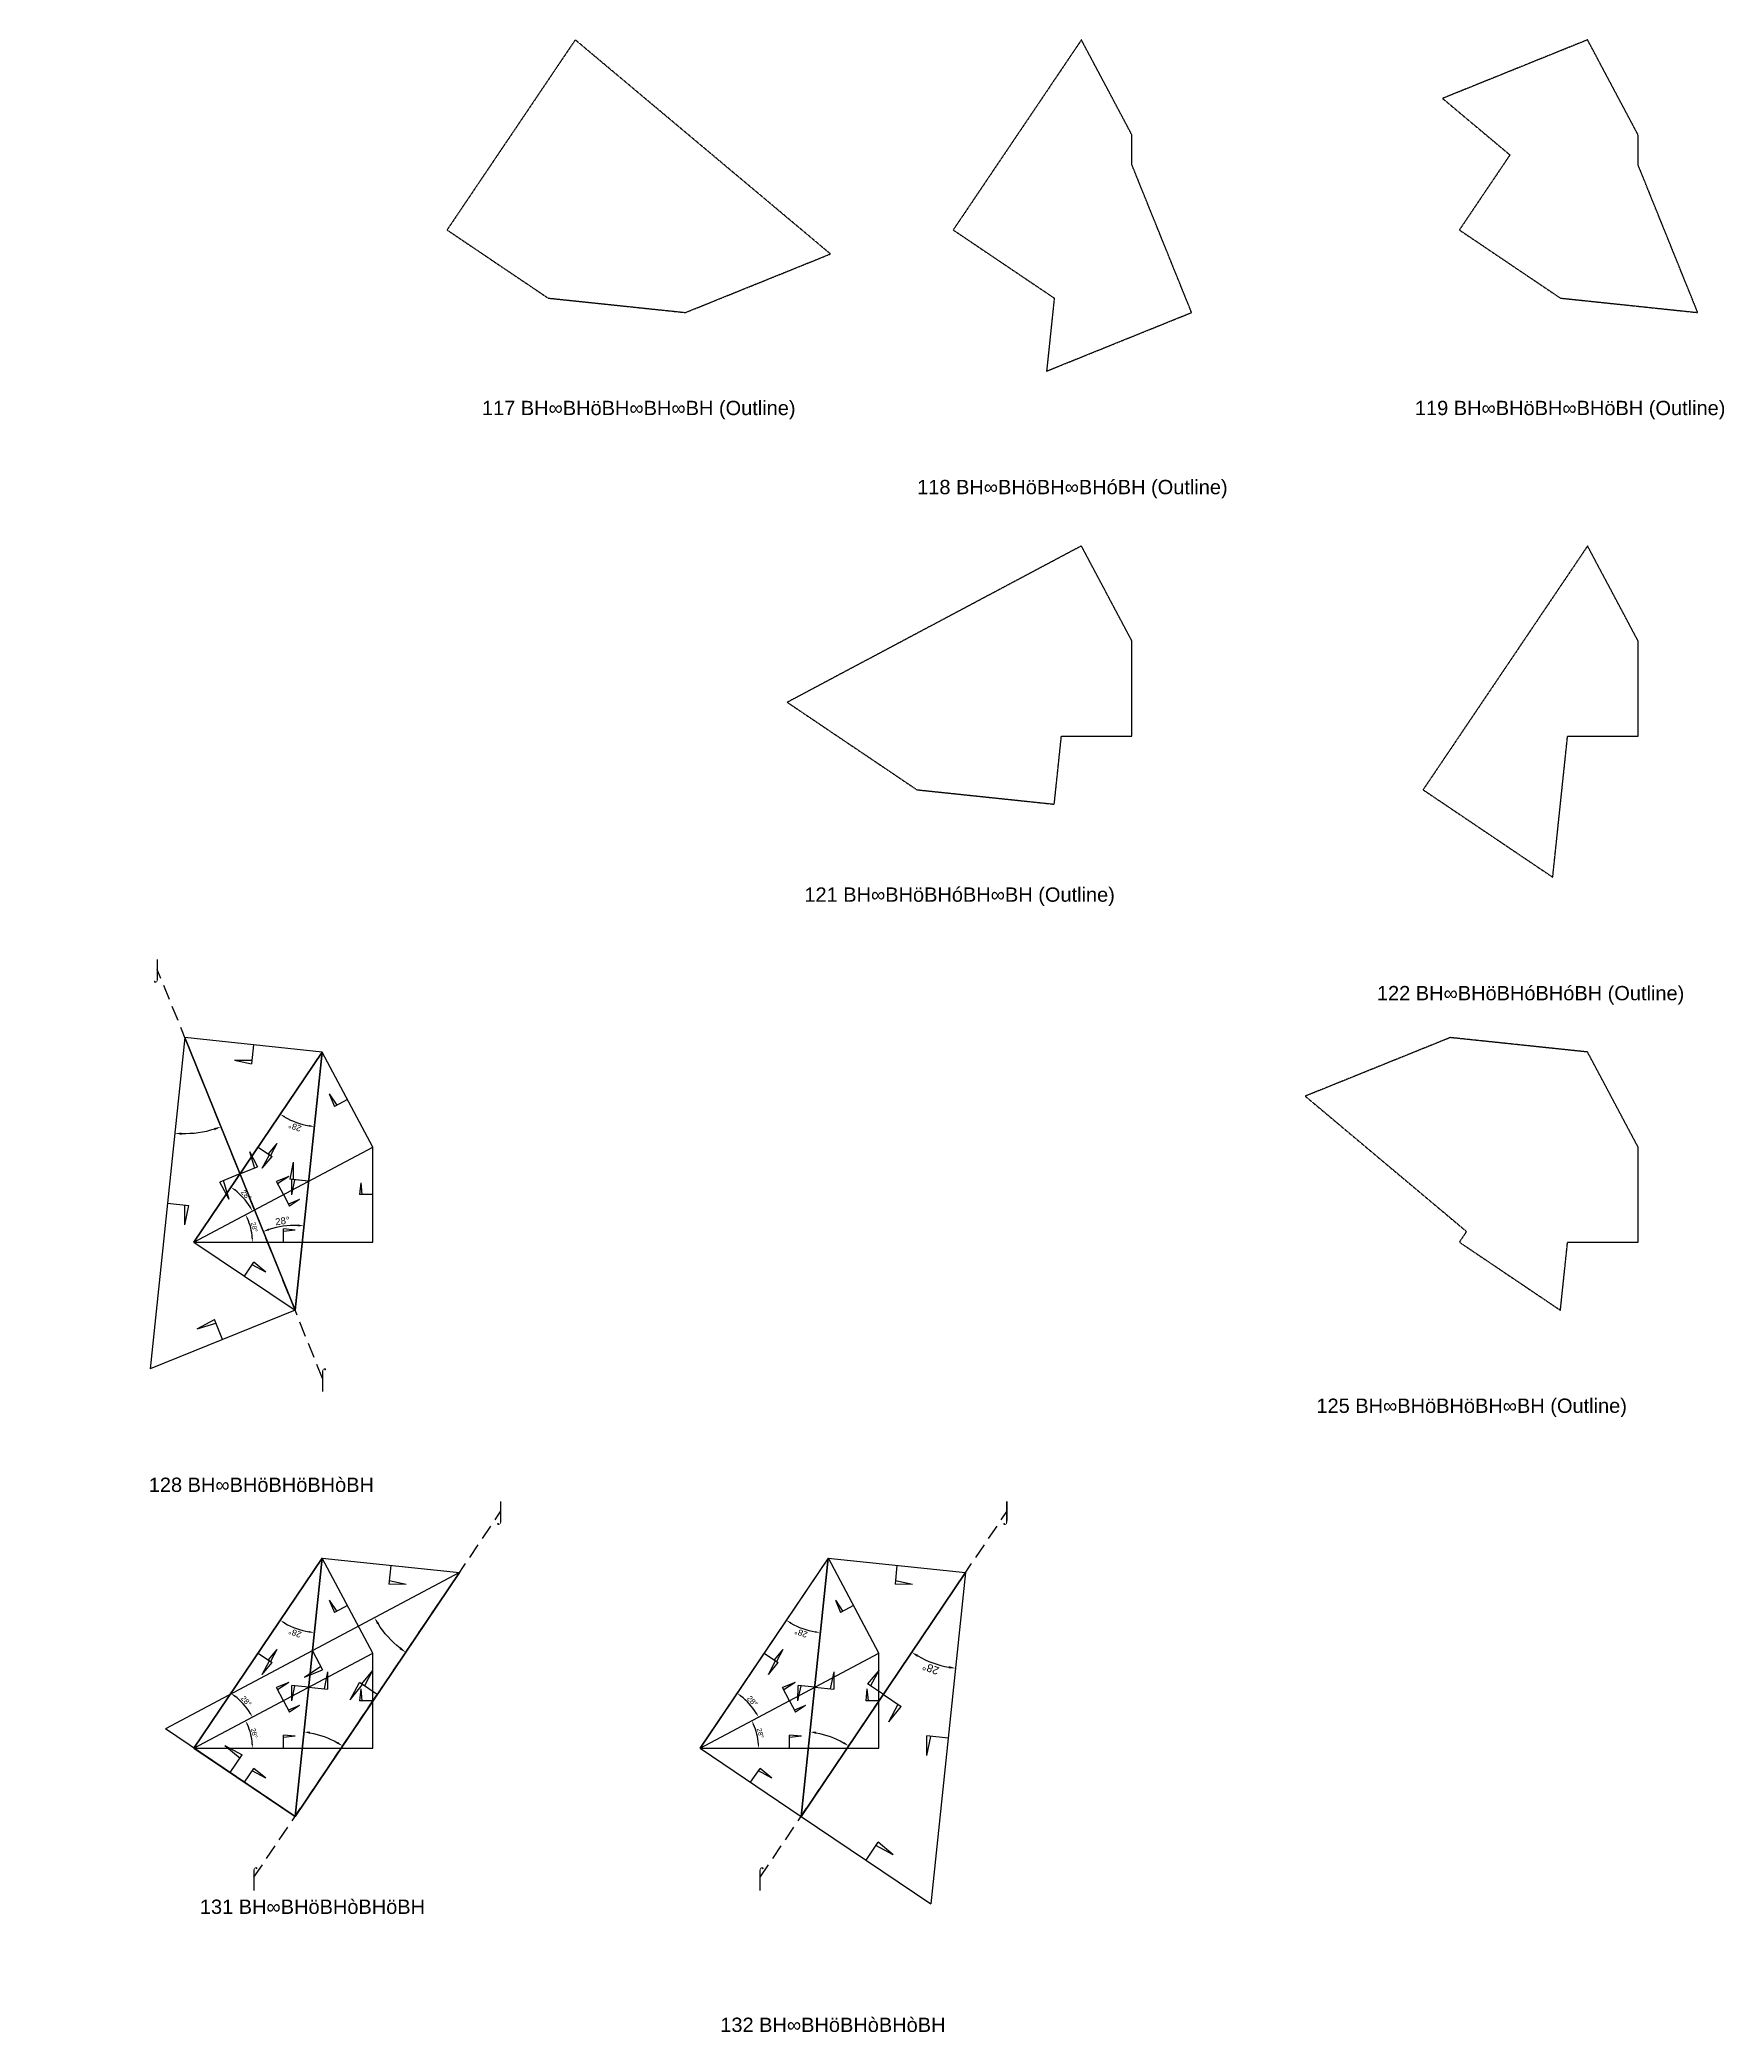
# Model space of a CAD drawing. Header units: millimetres. Extents: x 109495 to 889476, y -4752178 to 24518.
# Drawn here: x 415276 to 556606, y -1876028 to -1708833 of the extents above; entities that cross this region are included whole.
import ezdxf
from ezdxf.enums import TextEntityAlignment as Align

# ---------------------------------------------------------------- set-up
doc = ezdxf.new("R2010")
doc.units = ezdxf.units.MM
doc.header["$PDMODE"] = 35
doc.linetypes.add('DASHED', pattern=[19.05, 12.7, -6.35])
for name, color, linetype in [('BASE', 170, 'Continuous'), ('HYPOTENUSE', 20, 'Continuous'), ('PERPENDICULAR', 90, 'Continuous')]:
    doc.layers.add(name, color=color, linetype=linetype)
doc.styles.add('Arial', font='arial_0.ttf')
doc.dimstyles.new('ISO-25', dxfattribs={"dimtxt": 250, "dimasz": 100, "dimexe": 1.25, "dimexo": 0.625, "dimgap": 100, "dimtad": 1, "dimdec": 0, "dimtxsty": 'Arial', "dimcen": 2.5, "dimadec": 0, "dimazin": 0, "dimtfac": 1, "dimtdec": 0, "dimtmove": 0, "dimatfit": 3, "dimfxl": 1, "dimarcsym": 0})

msp = doc.modelspace()

# ---------------------------------------------------------------- texts
at = {"linetype": 'DASHED', "ltscale": 100, "style": 'Arial'}
for s, p in [('117 BH∞BHöBH∞BH∞BH (Outline)', (465529, -1739725)), ('119 BH∞BHöBH∞BHöBH (Outline)', (543684, -1739725)), ('118 BH∞BHöBH∞BHóBH (Outline)', (501917, -1746362)), ('121 BH∞BHöBHóBH∞BH (Outline)', (492454, -1780562)), ('⌡', (425132, -1786844)), ('122 BH∞BHöBHóBHóBH (Outline)', (540365, -1788833)), ('⌠', (439000, -1821169)), ('125 BH∞BHöBHöBH∞BH (Outline)', (535420, -1823457)), ('128 BH∞BHöBHöBHòBH', (433864, -1830093)), ('⌡', (453940, -1832343)), ('⌡', (496412, -1832343)), ('⌠', (433239, -1863034)), ('⌠', (475710, -1863034)), ('131 BH∞BHöBHòBHöBH', (438150, -1865504)), ('132 BH∞BHöBHòBHòBH', (481820, -1875411))]:
    msp.add_text(s, height=1200, dxfattribs=at).set_placement(p, align=Align.MIDDLE_CENTER)

# ---------------------------------------------------------------- blocks, each defined once
blk = doc.blocks.new('*D9')
at = {"color": 0, "lineweight": -2, "ltscale": 100, "transparency": 16777216}
blk.add_arc((0, 0), 4906, 4.08845, 23.91155, dxfattribs=at)
at = {"color": 0, "ltscale": 100, "transparency": 16777216}
for points in [[(4432, 1963), (4537, 2014), (4332, 2303)], [(4952, 352), (4835, 348), (4906, 0)]]:
    blk.add_solid(points, dxfattribs=at)
at = {"layer": 'Defpoints', "color": 0, "ltscale": 100, "transparency": 16777216}
for p in [(15000, 7976), (0, 0), (0, 0), (4841, 796), (15000, 0)]:
    blk.add_point(p, dxfattribs=at)
at = {"color": 0, "ltscale": 100, "transparency": 16777216, "insert": (5055, 1260), "char_height": 400, "attachment_point": 5, "rotation": 284, "style": 'Arial'}
blk.add_mtext('28°', dxfattribs=at)
blk = doc.blocks.new('SanjoyNathGeometrifyingTrigonometryFundamentalLockedSet')
at = {"color": 114, "linetype": 'DASHED', "ltscale": 100, "true_color": 0x139b48}
for p, q in [((14000, 4987.8), (13900, 3987.8)), ((14000, 4987.8), (14100, 3987.8)), ((15000, 3987.8), (13900, 3987.8))]:
    blk.add_line(p, q, dxfattribs=at)
at = {"color": 242, "linetype": 'DASHED', "ltscale": 100, "true_color": 0xcd2027}
for p, q in [((7500, 3987.8), (8016.4, 3016.6)), ((8852.4, 3574.3), (7922.5, 3193.2)), ((8852.4, 3574.3), (8016.4, 3016.6))]:
    blk.add_line(p, q, dxfattribs=at)
at = {"color": 159, "linetype": 'DASHED', "ltscale": 100, "true_color": 0x22346e}
for p, q in [((7500, 0), (7500, 1100)), ((8500, 1000), (7500, 1100)), ((8500, 1000), (7500, 900))]:
    blk.add_line(p, q, dxfattribs=at)
at = {"layer": 'BASE'}
blk.add_line((0, 0), (15000, 0), dxfattribs=at)
at = {"layer": 'HYPOTENUSE'}
blk.add_line((0, 0), (15000, 7975.6), dxfattribs=at)
at = {"layer": 'PERPENDICULAR'}
blk.add_line((15000, 0), (15000, 7975.6), dxfattribs=at)
at = {"color": 4, "ltscale": 100}
dim = blk.add_angular_dim_2l(base=(4841, 795.6), line1=((0, 0), (15000, 0)), line2=((0, 0), (15000, 7975.6)), dimstyle='ISO-25', override={"dimtxt": 400, "dimasz": 350, "dimgap": 100}, dxfattribs=at)
dim.commit()
dim.dimension.update_dxf_attribs({"geometry": '*D9', "text_midpoint": (5055.4, 1260.5)})

# ---------------------------------------------------------------- linework, layer by layer
at = {"linetype": 'DASHED', "ltscale": 100}
for p, q in [((439000, -1821169), (425132, -1786844)), ((433239, -1863034), (453940, -1832343)), ((475710, -1863034), (496412, -1832343))]:
    msp.add_line(p, q, dxfattribs=at)
at = {"linetype": 'DASHED'}
for points in [[(460202, -1708833), (449443, -1724784), (457924, -1730505), (469448, -1731716), (481615, -1726800)], [(502674, -1708833), (491914, -1724784), (500396, -1730505), (499752, -1736632), (511919, -1731716), (506914, -1719329), (506914, -1716809)], [(549386, -1719329), (549386, -1716809), (545145, -1708833), (532978, -1713749), (538630, -1718492), (534386, -1724784), (542867, -1730505), (554390, -1731716)], [(500997, -1767256), (506914, -1767256), (506914, -1759280), (502674, -1751304), (477993, -1764427), (488873, -1771765), (500396, -1772976)], [(543469, -1767256), (549386, -1767256), (549386, -1759280), (545145, -1751304), (531344, -1771765), (542223, -1779103)], [(542867, -1815448), (543469, -1809727), (549386, -1809727), (549386, -1801751), (545145, -1793776), (533622, -1792565), (521455, -1797480), (534987, -1808836), (534386, -1809727)]]:
    msp.add_lwpolyline(points, close=True, dxfattribs=at)

# ---------------------------------------------------------------- block references
at = {"linetype": 'DASHED', "ltscale": 100}
for p, xscale, yscale, zscale, rotation in [((427443, -1792565), -1.645357565266573, 1.645357565266573, 1.645357565266573, 111.9999999999999), ((428207, -1809727), 1.132570050689039, 1.132570050689039, 1.132570050689039, 27.99999999999999), ((436689, -1815448), 1.452764501644345, 1.452764501644345, 1.452764501644345, 84.00000000000003), ((438967, -1793776), 1.282714919717771, 1.282714919717771, 1.282714919717771, 236.0000000000001), ((450490, -1837458), -1.645357565266573, 1.645357565266573, 1.645357565266573, 56.00000000000004), ((428207, -1852198), 1.132570050689039, 1.132570050689039, 1.132570050689039, 27.99999999999999), ((438967, -1836247), 1.282714919717771, 1.282714919717771, 1.282714919717771, 236.0000000000001), ((436689, -1857919), -1.452764501644345, 1.452764501644345, 1.452764501644345, 264), ((470679, -1852198), 1.132570050689039, 1.132570050689039, 1.132570050689039, 27.99999999999999), ((481438, -1836247), 1.282714919717771, 1.282714919717771, 1.282714919717771, 236.0000000000001), ((479160, -1857919), -1.452764501644345, 1.452764501644345, 1.452764501644345, 264), ((492961, -1837458), 1.645357565266573, 1.645357565266573, 1.645357565266573, 236.0000000000001)]:
    msp.add_blockref('SanjoyNathGeometrifyingTrigonometryFundamentalLockedSet', p, dxfattribs=dict(at, xscale=xscale, yscale=yscale, zscale=zscale, rotation=rotation))
at = {"linetype": 'DASHED'}
for p in [(428207, -1809727), (428207, -1852198), (470679, -1852198)]:
    msp.add_blockref('SanjoyNathGeometrifyingTrigonometryFundamentalLockedSet', p, dxfattribs=at)

msp.set_redraw_order([(e.dxf.handle, doc.entitydb.next_handle()) for e in msp.query("TEXT MTEXT ATTDEF DIMENSION ARC_DIMENSION")])  # texts and dimensions are drawn at this point

doc.saveas('drawing.dxf')
